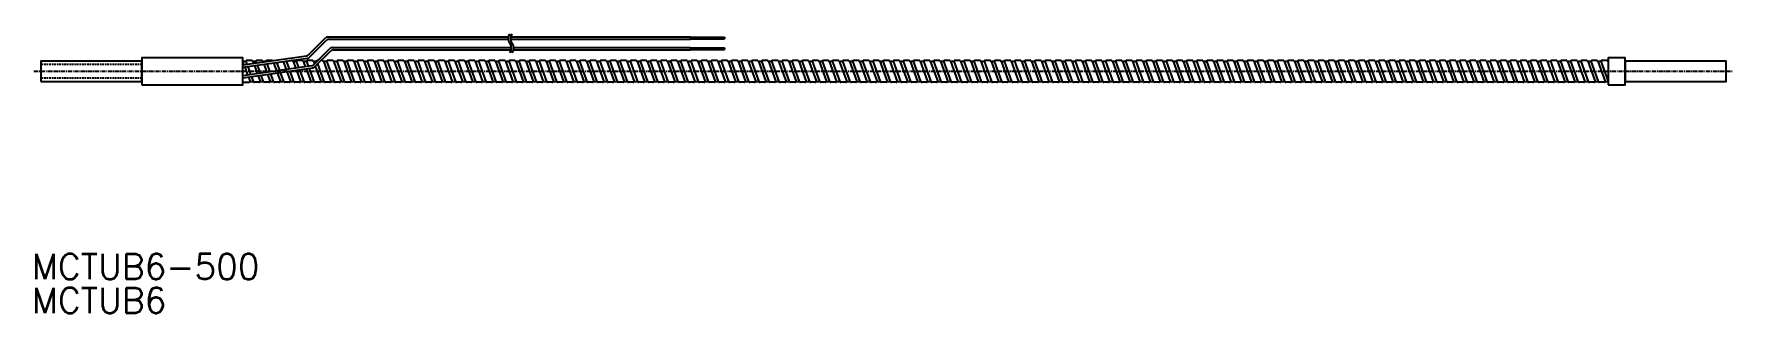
# Model space of a CAD drawing. Extents: x 45 to 549, y 138 to 221.
import ezdxf
from ezdxf.enums import TextEntityAlignment as Align

# ---------------------------------------------------------------- set-up
doc = ezdxf.new("R2010")
doc.units = 0
doc.linetypes.add('CENTER', pattern=[2, 1.25, -0.25, 0.25, -0.25])
doc.linetypes.add('DASHED', pattern=[0.75, 0.5, -0.25])
doc.layers.get('0').update_dxf_attribs({"linetype": 'CONTINUOUS'})
doc.layers.add('CENTER', color=1, linetype='CENTER')
doc.styles.get("Standard").update_dxf_attribs({"font": 'txt.shx', "bigfont": 'extfont.shx'})

msp = doc.modelspace()

# ---------------------------------------------------------------- texts
at = {"color": 7, "linetype": 'CONTINUOUS'}
for s, p in [('MCTUB6-500', (44.39, 152.11)), ('MCTUB6', (44.39, 142.11))]:
    msp.add_text(s, height=7.5, dxfattribs=at).set_placement(p, align=Align.MIDDLE_LEFT)

# ---------------------------------------------------------------- linework, layer by layer
at = {"color": 7, "linetype": 'CONTINUOUS'}
for p, q in [((126.4, 214.85), (131.48, 219.93)), ((126.73, 214.21), (131.76, 219.24)), ((127.91, 211.95), (132.77, 216.81)), ((132.13, 220.2), (185.69, 220.2)), ((132.42, 219.51), (185.64, 219.51)), ((133.42, 217.08), (186.55, 217.08)), ((186.33, 219.51), (239.79, 219.51)), ((186.39, 220.2), (239.79, 220.2)), ((187.24, 217.08), (239.79, 217.08)), ((239.79, 220.2), (239.79, 219.51)), ((239.79, 220.11), (249.79, 220.11)), ((239.79, 219.61), (249.79, 219.61)), ((239.79, 217.08), (239.79, 216.39)), ((239.79, 216.99), (249.79, 216.99)), ((249.79, 220.11), (249.79, 219.61)), ((249.79, 216.99), (249.79, 216.49)), ((107, 211.9), (125.88, 214.59)), ((107, 211.2), (126.21, 213.95)), ((107, 213), (107.82, 213)), ((107, 212.71), (107.28, 211.95)), ((107, 208.73), (127.39, 211.69)), ((107.98, 213.16), (107.82, 213)), ((107.82, 213), (108.16, 212.06)), ((109.57, 213.23), (108.14, 213.23)), ((109.73, 213.16), (109.89, 213)), ((109.89, 213), (110.13, 212.35)), ((109.89, 213), (110.82, 213)), ((110.37, 211.68), (111.22, 209.34)), ((110.98, 213.16), (110.82, 213)), ((110.82, 213), (111.01, 212.47)), ((112.57, 213.23), (111.14, 213.23)), ((111.25, 211.81), (112.1, 209.47)), ((112.73, 213.16), (112.89, 213)), ((112.89, 213), (112.98, 212.75)), ((112.89, 213), (113.82, 213)), ((113.22, 212.09), (114.07, 209.76)), ((113.98, 213.16), (113.82, 213)), ((113.82, 213), (113.86, 212.88)), ((114.1, 212.22), (114.95, 209.88)), ((115.57, 213.23), (114.14, 213.23)), ((115.73, 213.16), (115.75, 213.15)), ((116.08, 212.5), (116.92, 210.17)), ((116.95, 212.62), (117.8, 210.3)), ((118.93, 212.91), (119.77, 210.58)), ((119.58, 213), (119.82, 213)), ((119.86, 213.04), (119.82, 213)), ((119.82, 213), (120.65, 210.71)), ((121.57, 213.23), (121.19, 213.23)), ((121.73, 213.16), (121.89, 213)), ((121.89, 213), (122.62, 211)), ((121.89, 213), (122.82, 213)), ((122.98, 213.16), (122.82, 213)), ((122.82, 213), (123.5, 211.12)), ((124.57, 213.23), (123.14, 213.23)), ((124.73, 213.16), (124.89, 213)), ((124.89, 213), (125.47, 211.41)), ((124.89, 213), (125.82, 213)), ((125.98, 213.16), (125.82, 213)), ((125.82, 213), (126.35, 211.54)), ((127.57, 213.23), (126.14, 213.23)), ((127.73, 213.16), (127.89, 213)), ((127.89, 213), (128.18, 212.22)), ((127.89, 213), (128.82, 213)), ((128.24, 211.31), (133.06, 216.12)), ((128.98, 213.16), (128.82, 213)), ((128.82, 213), (128.85, 212.89)), ((129.11, 212.18), (131, 207)), ((129.19, 213.23), (129.14, 213.23)), ((130.57, 213.23), (130.17, 213.23)), ((130.73, 213.16), (130.89, 213)), ((130.89, 213), (133.08, 207)), ((130.89, 213), (131.82, 213)), ((131.98, 213.16), (131.82, 213)), ((131.82, 213), (134, 207)), ((131.82, 213), (134, 207)), ((133.57, 213.23), (132.14, 213.23)), ((133.71, 216.39), (186.5, 216.39)), ((133.73, 213.16), (133.89, 213)), ((133.89, 213), (136.08, 207)), ((133.89, 213), (134.82, 213)), ((134.98, 213.16), (134.82, 213)), ((134.82, 213), (137, 207)), ((136.57, 213.23), (135.14, 213.23)), ((136.73, 213.16), (136.89, 213)), ((136.89, 213), (139.08, 207)), ((136.89, 213), (137.82, 213)), ((137.98, 213.16), (137.82, 213)), ((137.82, 213), (140, 207)), ((139.57, 213.23), (138.14, 213.23)), ((139.73, 213.16), (139.89, 213)), ((139.89, 213), (142.08, 207)), ((139.89, 213), (140.82, 213)), ((140.98, 213.16), (140.82, 213)), ((140.82, 213), (143, 207)), ((142.57, 213.23), (141.14, 213.23)), ((142.73, 213.16), (142.89, 213)), ((142.89, 213), (145.08, 207)), ((142.89, 213), (143.82, 213)), ((143.98, 213.16), (143.82, 213)), ((143.82, 213), (146, 207)), ((145.57, 213.23), (144.14, 213.23)), ((145.73, 213.16), (145.89, 213)), ((145.89, 213), (148.08, 207)), ((145.89, 213), (146.82, 213)), ((146.98, 213.16), (146.82, 213)), ((146.82, 213), (149, 207)), ((148.57, 213.23), (147.14, 213.23)), ((148.73, 213.16), (148.89, 213)), ((148.89, 213), (149.82, 213)), ((148.89, 213), (151.08, 207)), ((149.98, 213.16), (149.82, 213)), ((149.82, 213), (152, 207)), ((151.57, 213.23), (150.14, 213.23)), ((151.73, 213.16), (151.89, 213)), ((151.89, 213), (152.82, 213)), ((151.89, 213), (154.08, 207)), ((152.98, 213.16), (152.82, 213)), ((152.82, 213), (155, 207)), ((154.57, 213.23), (153.14, 213.23)), ((154.73, 213.16), (154.89, 213)), ((154.89, 213), (155.82, 213)), ((154.89, 213), (157.08, 207)), ((155.98, 213.16), (155.82, 213)), ((155.82, 213), (158, 207)), ((157.57, 213.23), (156.14, 213.23)), ((157.73, 213.16), (157.89, 213)), ((157.89, 213), (158.82, 213)), ((157.89, 213), (160.08, 207)), ((158.98, 213.16), (158.82, 213)), ((158.82, 213), (161, 207)), ((160.57, 213.23), (159.14, 213.23)), ((160.73, 213.16), (160.89, 213)), ((160.89, 213), (161.82, 213)), ((160.89, 213), (163.08, 207)), ((161.98, 213.16), (161.82, 213)), ((161.82, 213), (164, 207)), ((163.57, 213.23), (162.14, 213.23)), ((163.73, 213.16), (163.89, 213)), ((163.89, 213), (164.82, 213)), ((163.89, 213), (166.08, 207)), ((164.98, 213.16), (164.82, 213)), ((164.82, 213), (167, 207)), ((166.57, 213.23), (165.14, 213.23)), ((166.73, 213.16), (166.89, 213)), ((166.89, 213), (167.82, 213)), ((166.89, 213), (169.08, 207)), ((167.98, 213.16), (167.82, 213)), ((167.82, 213), (170, 207)), ((169.57, 213.23), (168.14, 213.23)), ((169.73, 213.16), (169.89, 213)), ((169.89, 213), (170.82, 213)), ((169.89, 213), (172.08, 207)), ((170.98, 213.16), (170.82, 213)), ((170.82, 213), (173, 207)), ((172.57, 213.23), (171.14, 213.23)), ((172.73, 213.16), (172.89, 213)), ((172.89, 213), (173.82, 213)), ((172.89, 213), (175.08, 207)), ((173.98, 213.16), (173.82, 213)), ((173.82, 213), (176, 207)), ((175.57, 213.23), (174.14, 213.23)), ((175.73, 213.16), (175.89, 213)), ((175.89, 213), (176.82, 213)), ((175.89, 213), (178.08, 207)), ((176.98, 213.16), (176.82, 213)), ((176.82, 213), (179, 207)), ((178.57, 213.23), (177.14, 213.23)), ((178.73, 213.16), (178.89, 213)), ((178.89, 213), (179.82, 213)), ((178.89, 213), (181.08, 207)), ((179.98, 213.16), (179.82, 213)), ((179.82, 213), (182, 207)), ((181.57, 213.23), (180.14, 213.23)), ((181.73, 213.16), (181.89, 213)), ((181.89, 213), (182.82, 213)), ((181.89, 213), (184.08, 207)), ((182.98, 213.16), (182.82, 213)), ((182.82, 213), (185, 207)), ((184.57, 213.23), (183.14, 213.23)), ((184.73, 213.16), (184.89, 213)), ((184.89, 213), (185.82, 213)), ((184.89, 213), (187.08, 207)), ((185.98, 213.16), (185.82, 213)), ((185.82, 213), (188, 207)), ((187.57, 213.23), (186.14, 213.23)), ((187.19, 216.39), (239.79, 216.39)), ((187.73, 213.16), (187.89, 213)), ((187.89, 213), (188.82, 213)), ((187.89, 213), (190.08, 207)), ((188.98, 213.16), (188.82, 213)), ((188.82, 213), (191, 207)), ((190.57, 213.23), (189.14, 213.23)), ((190.73, 213.16), (190.89, 213)), ((190.89, 213), (191.82, 213)), ((190.89, 213), (193.08, 207)), ((191.98, 213.16), (191.82, 213)), ((191.82, 213), (194, 207)), ((193.57, 213.23), (192.14, 213.23)), ((193.73, 213.16), (193.89, 213)), ((193.89, 213), (194.82, 213)), ((193.89, 213), (196.08, 207)), ((194.98, 213.16), (194.82, 213)), ((194.82, 213), (197, 207)), ((196.57, 213.23), (195.14, 213.23)), ((196.73, 213.16), (196.89, 213)), ((196.89, 213), (197.82, 213)), ((196.89, 213), (199.08, 207)), ((197.98, 213.16), (197.82, 213)), ((197.82, 213), (200, 207)), ((199.57, 213.23), (198.14, 213.23)), ((199.73, 213.16), (199.89, 213)), ((199.89, 213), (200.82, 213)), ((199.89, 213), (202.08, 207)), ((200.98, 213.16), (200.82, 213)), ((200.82, 213), (203, 207)), ((202.57, 213.23), (201.14, 213.23)), ((202.73, 213.16), (202.89, 213)), ((202.89, 213), (203.82, 213)), ((202.89, 213), (205.08, 207)), ((203.98, 213.16), (203.82, 213)), ((203.82, 213), (206, 207)), ((205.57, 213.23), (204.14, 213.23)), ((205.73, 213.16), (205.89, 213)), ((205.89, 213), (206.82, 213)), ((205.89, 213), (208.08, 207)), ((206.98, 213.16), (206.82, 213)), ((206.82, 213), (209, 207)), ((208.57, 213.23), (207.14, 213.23)), ((208.73, 213.16), (208.89, 213)), ((208.89, 213), (209.82, 213)), ((208.89, 213), (211.08, 207)), ((209.98, 213.16), (209.82, 213)), ((209.82, 213), (212, 207)), ((211.57, 213.23), (210.14, 213.23)), ((211.73, 213.16), (211.89, 213)), ((211.89, 213), (212.82, 213)), ((211.89, 213), (214.08, 207)), ((212.98, 213.16), (212.82, 213)), ((212.82, 213), (215, 207)), ((214.57, 213.23), (213.14, 213.23)), ((214.73, 213.16), (214.89, 213)), ((214.89, 213), (215.82, 213)), ((214.89, 213), (217.08, 207)), ((215.98, 213.16), (215.82, 213)), ((215.82, 213), (218, 207)), ((217.57, 213.23), (216.14, 213.23)), ((217.73, 213.16), (217.89, 213)), ((217.89, 213), (218.82, 213)), ((217.89, 213), (220.08, 207)), ((218.98, 213.16), (218.82, 213)), ((218.82, 213), (221, 207)), ((220.57, 213.23), (219.14, 213.23)), ((220.73, 213.16), (220.89, 213)), ((220.89, 213), (221.82, 213)), ((220.89, 213), (223.08, 207)), ((221.98, 213.16), (221.82, 213)), ((221.82, 213), (224, 207)), ((223.57, 213.23), (222.14, 213.23)), ((223.73, 213.16), (223.89, 213)), ((223.89, 213), (224.82, 213)), ((223.89, 213), (226.08, 207)), ((224.98, 213.16), (224.82, 213)), ((224.82, 213), (227, 207)), ((226.57, 213.23), (225.14, 213.23)), ((226.73, 213.16), (226.89, 213)), ((226.89, 213), (227.82, 213)), ((226.89, 213), (229.08, 207)), ((227.98, 213.16), (227.82, 213)), ((227.82, 213), (230, 207)), ((229.57, 213.23), (228.14, 213.23)), ((229.73, 213.16), (229.89, 213)), ((229.89, 213), (230.82, 213)), ((229.89, 213), (232.08, 207)), ((230.98, 213.16), (230.82, 213)), ((230.82, 213), (233, 207)), ((232.57, 213.23), (231.14, 213.23)), ((232.73, 213.16), (232.89, 213)), ((232.89, 213), (233.82, 213)), ((232.89, 213), (235.08, 207)), ((233.98, 213.16), (233.82, 213)), ((233.82, 213), (236, 207)), ((235.57, 213.23), (234.14, 213.23)), ((235.73, 213.16), (235.89, 213)), ((235.89, 213), (236.82, 213)), ((235.89, 213), (238.08, 207)), ((236.98, 213.16), (236.82, 213)), ((236.82, 213), (239, 207)), ((238.57, 213.23), (237.14, 213.23)), ((238.73, 213.16), (238.89, 213)), ((238.89, 213), (239.82, 213)), ((238.89, 213), (241.08, 207)), ((239.79, 216.49), (249.79, 216.49)), ((239.98, 213.16), (239.82, 213)), ((239.82, 213), (242, 207)), ((241.57, 213.23), (240.14, 213.23)), ((241.73, 213.16), (241.89, 213)), ((241.89, 213), (242.82, 213)), ((241.89, 213), (244.08, 207)), ((242.98, 213.16), (242.82, 213)), ((242.82, 213), (245, 207)), ((244.57, 213.23), (243.14, 213.23)), ((244.73, 213.16), (244.89, 213)), ((244.89, 213), (245.82, 213)), ((244.89, 213), (247.08, 207)), ((245.98, 213.16), (245.82, 213)), ((245.82, 213), (248, 207)), ((247.57, 213.23), (246.14, 213.23)), ((247.73, 213.16), (247.89, 213)), ((247.89, 213), (248.82, 213)), ((247.89, 213), (250.08, 207)), ((248.98, 213.16), (248.82, 213)), ((248.82, 213), (251, 207)), ((250.57, 213.23), (249.14, 213.23)), ((250.73, 213.16), (250.89, 213)), ((250.89, 213), (251.82, 213)), ((250.89, 213), (253.08, 207)), ((251.98, 213.16), (251.82, 213)), ((251.82, 213), (254, 207)), ((253.57, 213.23), (252.14, 213.23)), ((253.73, 213.16), (253.89, 213)), ((253.89, 213), (254.82, 213)), ((253.89, 213), (256.08, 207)), ((254.98, 213.16), (254.82, 213)), ((254.82, 213), (257, 207)), ((256.57, 213.23), (255.14, 213.23)), ((256.73, 213.16), (256.89, 213)), ((256.89, 213), (257.82, 213)), ((256.89, 213), (259.08, 207)), ((257.98, 213.16), (257.82, 213)), ((257.82, 213), (260, 207)), ((259.57, 213.23), (258.14, 213.23)), ((259.73, 213.16), (259.89, 213)), ((259.89, 213), (260.82, 213)), ((259.89, 213), (262.08, 207)), ((260.98, 213.16), (260.82, 213)), ((260.82, 213), (263, 207)), ((262.57, 213.23), (261.14, 213.23)), ((262.73, 213.16), (262.89, 213)), ((262.89, 213), (263.82, 213)), ((262.89, 213), (265.08, 207)), ((263.98, 213.16), (263.82, 213)), ((263.82, 213), (266, 207)), ((265.57, 213.23), (264.14, 213.23)), ((265.73, 213.16), (265.89, 213)), ((265.89, 213), (266.82, 213)), ((265.89, 213), (268.08, 207)), ((266.98, 213.16), (266.82, 213)), ((266.82, 213), (269, 207)), ((268.57, 213.23), (267.14, 213.23)), ((268.73, 213.16), (268.89, 213)), ((268.89, 213), (269.82, 213)), ((268.89, 213), (271.08, 207)), ((269.98, 213.16), (269.82, 213)), ((269.82, 213), (272, 207)), ((271.57, 213.23), (270.14, 213.23)), ((271.73, 213.16), (271.89, 213)), ((271.89, 213), (272.82, 213)), ((271.89, 213), (274.08, 207)), ((272.98, 213.16), (272.82, 213)), ((272.82, 213), (275, 207)), ((274.57, 213.23), (273.14, 213.23)), ((274.73, 213.16), (274.89, 213)), ((274.89, 213), (275.82, 213)), ((274.89, 213), (277.08, 207)), ((275.98, 213.16), (275.82, 213)), ((275.82, 213), (278, 207)), ((277.57, 213.23), (276.14, 213.23)), ((277.73, 213.16), (277.89, 213)), ((277.89, 213), (278.82, 213)), ((277.89, 213), (280.08, 207)), ((278.98, 213.16), (278.82, 213)), ((278.82, 213), (281, 207)), ((280.57, 213.23), (279.14, 213.23)), ((280.73, 213.16), (280.89, 213)), ((280.89, 213), (281.82, 213)), ((280.89, 213), (283.08, 207)), ((281.98, 213.16), (281.82, 213)), ((281.82, 213), (284, 207)), ((283.57, 213.23), (282.14, 213.23)), ((283.73, 213.16), (283.89, 213)), ((283.89, 213), (284.82, 213)), ((283.89, 213), (286.08, 207)), ((284.98, 213.16), (284.82, 213)), ((284.82, 213), (287, 207)), ((286.57, 213.23), (285.14, 213.23)), ((286.73, 213.16), (286.89, 213)), ((286.89, 213), (287.82, 213)), ((286.89, 213), (289.08, 207)), ((287.98, 213.16), (287.82, 213)), ((287.82, 213), (290, 207)), ((289.57, 213.23), (288.14, 213.23)), ((289.73, 213.16), (289.89, 213)), ((289.89, 213), (290.82, 213)), ((289.89, 213), (292.08, 207)), ((290.98, 213.16), (290.82, 213)), ((290.82, 213), (293, 207)), ((292.57, 213.23), (291.14, 213.23)), ((292.73, 213.16), (292.89, 213)), ((292.89, 213), (293.82, 213)), ((292.89, 213), (295.08, 207)), ((293.98, 213.16), (293.82, 213)), ((293.82, 213), (296, 207)), ((295.57, 213.23), (294.14, 213.23)), ((295.73, 213.16), (295.89, 213)), ((295.89, 213), (296.82, 213)), ((295.89, 213), (298.08, 207)), ((296.98, 213.16), (296.82, 213)), ((296.82, 213), (299, 207)), ((298.57, 213.23), (297.14, 213.23)), ((298.73, 213.16), (298.89, 213)), ((298.89, 213), (299.82, 213)), ((298.89, 213), (301.08, 207)), ((299.98, 213.16), (299.82, 213)), ((299.82, 213), (302, 207)), ((301.57, 213.23), (300.14, 213.23)), ((301.73, 213.16), (301.89, 213)), ((301.89, 213), (302.82, 213)), ((301.89, 213), (304.08, 207)), ((302.98, 213.16), (302.82, 213)), ((302.82, 213), (305, 207)), ((304.57, 213.23), (303.14, 213.23)), ((304.73, 213.16), (304.89, 213)), ((304.89, 213), (305.82, 213)), ((304.89, 213), (307.08, 207)), ((305.98, 213.16), (305.82, 213)), ((305.82, 213), (308, 207)), ((307.57, 213.23), (306.14, 213.23)), ((307.73, 213.16), (307.89, 213)), ((307.89, 213), (308.82, 213)), ((307.89, 213), (310.08, 207)), ((308.98, 213.16), (308.82, 213)), ((308.82, 213), (311, 207)), ((310.57, 213.23), (309.14, 213.23)), ((310.73, 213.16), (310.89, 213)), ((310.89, 213), (311.82, 213)), ((310.89, 213), (313.08, 207)), ((311.98, 213.16), (311.82, 213)), ((311.82, 213), (314, 207)), ((313.57, 213.23), (312.14, 213.23)), ((313.73, 213.16), (313.89, 213)), ((313.89, 213), (314.82, 213)), ((313.89, 213), (316.08, 207)), ((314.98, 213.16), (314.82, 213)), ((314.82, 213), (317, 207)), ((316.57, 213.23), (315.14, 213.23)), ((316.73, 213.16), (316.89, 213)), ((316.89, 213), (317.82, 213)), ((316.89, 213), (319.08, 207)), ((317.98, 213.16), (317.82, 213)), ((317.82, 213), (320, 207)), ((319.57, 213.23), (318.14, 213.23)), ((319.73, 213.16), (319.89, 213)), ((319.89, 213), (320.82, 213)), ((319.89, 213), (322.08, 207)), ((320.98, 213.16), (320.82, 213)), ((320.82, 213), (323, 207)), ((322.57, 213.23), (321.14, 213.23)), ((322.73, 213.16), (322.89, 213)), ((322.89, 213), (323.82, 213)), ((322.89, 213), (325.08, 207)), ((323.98, 213.16), (323.82, 213)), ((323.82, 213), (326, 207)), ((325.57, 213.23), (324.14, 213.23)), ((325.73, 213.16), (325.89, 213)), ((325.89, 213), (326.82, 213)), ((325.89, 213), (328.08, 207)), ((326.98, 213.16), (326.82, 213)), ((326.82, 213), (329, 207)), ((328.57, 213.23), (327.14, 213.23)), ((328.73, 213.16), (328.89, 213)), ((328.89, 213), (329.82, 213)), ((328.89, 213), (331.08, 207)), ((329.98, 213.16), (329.82, 213)), ((329.82, 213), (332, 207)), ((331.57, 213.23), (330.14, 213.23)), ((331.73, 213.16), (331.89, 213)), ((331.89, 213), (332.82, 213)), ((331.89, 213), (334.08, 207)), ((332.98, 213.16), (332.82, 213)), ((332.82, 213), (335, 207)), ((334.57, 213.23), (333.14, 213.23)), ((334.73, 213.16), (334.89, 213)), ((334.89, 213), (335.82, 213)), ((334.89, 213), (337.08, 207)), ((335.98, 213.16), (335.82, 213)), ((335.82, 213), (338, 207)), ((337.57, 213.23), (336.14, 213.23)), ((337.73, 213.16), (337.89, 213)), ((337.89, 213), (338.82, 213)), ((337.89, 213), (340.08, 207)), ((338.98, 213.16), (338.82, 213)), ((338.82, 213), (341, 207)), ((340.57, 213.23), (339.14, 213.23)), ((340.73, 213.16), (340.89, 213)), ((340.89, 213), (341.82, 213)), ((340.89, 213), (343.08, 207)), ((341.98, 213.16), (341.82, 213)), ((341.82, 213), (344, 207)), ((343.57, 213.23), (342.14, 213.23)), ((343.73, 213.16), (343.89, 213)), ((343.89, 213), (344.82, 213)), ((343.89, 213), (346.08, 207)), ((344.98, 213.16), (344.82, 213)), ((344.82, 213), (347, 207)), ((346.57, 213.23), (345.14, 213.23)), ((346.73, 213.16), (346.89, 213)), ((346.89, 213), (347.82, 213)), ((346.89, 213), (349.08, 207)), ((347.98, 213.16), (347.82, 213)), ((347.82, 213), (350, 207)), ((349.57, 213.23), (348.14, 213.23)), ((349.73, 213.16), (349.89, 213)), ((349.89, 213), (350.82, 213)), ((349.89, 213), (352.08, 207)), ((350.98, 213.16), (350.82, 213)), ((350.82, 213), (353, 207)), ((352.57, 213.23), (351.14, 213.23)), ((352.73, 213.16), (352.89, 213)), ((352.89, 213), (353.82, 213)), ((352.89, 213), (355.08, 207)), ((353.98, 213.16), (353.82, 213)), ((353.82, 213), (356, 207)), ((355.57, 213.23), (354.14, 213.23)), ((355.73, 213.16), (355.89, 213)), ((355.89, 213), (356.82, 213)), ((355.89, 213), (358.08, 207)), ((356.98, 213.16), (356.82, 213)), ((356.82, 213), (359, 207)), ((358.57, 213.23), (357.14, 213.23)), ((358.73, 213.16), (358.89, 213)), ((358.89, 213), (359.82, 213)), ((358.89, 213), (361.08, 207)), ((359.98, 213.16), (359.82, 213)), ((359.82, 213), (362, 207)), ((361.57, 213.23), (360.14, 213.23)), ((361.73, 213.16), (361.89, 213)), ((361.89, 213), (362.82, 213)), ((361.89, 213), (364.08, 207)), ((362.98, 213.16), (362.82, 213)), ((362.82, 213), (365, 207)), ((364.57, 213.23), (363.14, 213.23)), ((364.73, 213.16), (364.89, 213)), ((364.89, 213), (365.82, 213)), ((364.89, 213), (367.08, 207)), ((365.98, 213.16), (365.82, 213)), ((365.82, 213), (368, 207)), ((367.57, 213.23), (366.14, 213.23)), ((367.73, 213.16), (367.89, 213)), ((367.89, 213), (368.82, 213)), ((367.89, 213), (370.08, 207)), ((368.98, 213.16), (368.82, 213)), ((368.82, 213), (371, 207)), ((370.57, 213.23), (369.14, 213.23)), ((370.73, 213.16), (370.89, 213)), ((370.89, 213), (371.82, 213)), ((370.89, 213), (373.08, 207)), ((371.98, 213.16), (371.82, 213)), ((371.82, 213), (374, 207)), ((373.57, 213.23), (372.14, 213.23)), ((373.73, 213.16), (373.89, 213)), ((373.89, 213), (374.82, 213)), ((373.89, 213), (376.08, 207)), ((374.98, 213.16), (374.82, 213)), ((374.82, 213), (377, 207)), ((376.57, 213.23), (375.14, 213.23)), ((376.73, 213.16), (376.89, 213)), ((376.89, 213), (377.82, 213)), ((376.89, 213), (379.08, 207)), ((377.98, 213.16), (377.82, 213)), ((377.82, 213), (380, 207)), ((379.57, 213.23), (378.14, 213.23)), ((379.73, 213.16), (379.89, 213)), ((379.89, 213), (380.82, 213)), ((379.89, 213), (382.08, 207)), ((380.98, 213.16), (380.82, 213)), ((380.82, 213), (383, 207)), ((382.57, 213.23), (381.14, 213.23)), ((382.73, 213.16), (382.89, 213)), ((382.89, 213), (383.82, 213)), ((382.89, 213), (385.08, 207)), ((383.98, 213.16), (383.82, 213)), ((383.82, 213), (386, 207)), ((385.57, 213.23), (384.14, 213.23)), ((385.73, 213.16), (385.89, 213)), ((385.89, 213), (386.82, 213)), ((385.89, 213), (388.08, 207)), ((386.98, 213.16), (386.82, 213)), ((386.82, 213), (389, 207)), ((388.57, 213.23), (387.14, 213.23)), ((388.73, 213.16), (388.89, 213)), ((388.89, 213), (389.82, 213)), ((388.89, 213), (391.08, 207)), ((389.98, 213.16), (389.82, 213)), ((389.82, 213), (392, 207)), ((391.57, 213.23), (390.14, 213.23)), ((391.73, 213.16), (391.89, 213)), ((391.89, 213), (392.82, 213)), ((391.89, 213), (394.08, 207)), ((392.98, 213.16), (392.82, 213)), ((392.82, 213), (395, 207)), ((394.57, 213.23), (393.14, 213.23)), ((394.73, 213.16), (394.89, 213)), ((394.89, 213), (395.82, 213)), ((394.89, 213), (397.08, 207)), ((395.98, 213.16), (395.82, 213)), ((395.82, 213), (398, 207)), ((397.57, 213.23), (396.14, 213.23)), ((397.73, 213.16), (397.89, 213)), ((397.89, 213), (398.82, 213)), ((397.89, 213), (400.08, 207)), ((398.98, 213.16), (398.82, 213)), ((398.82, 213), (401, 207)), ((400.57, 213.23), (399.14, 213.23)), ((400.73, 213.16), (400.89, 213)), ((400.89, 213), (401.82, 213)), ((400.89, 213), (403.08, 207)), ((401.98, 213.16), (401.82, 213)), ((401.82, 213), (404, 207)), ((403.57, 213.23), (402.14, 213.23)), ((403.73, 213.16), (403.89, 213)), ((403.89, 213), (404.82, 213)), ((403.89, 213), (406.08, 207)), ((404.98, 213.16), (404.82, 213)), ((404.82, 213), (407, 207)), ((406.57, 213.23), (405.14, 213.23)), ((406.73, 213.16), (406.89, 213)), ((406.89, 213), (407.82, 213)), ((406.89, 213), (409.08, 207)), ((407.98, 213.16), (407.82, 213)), ((407.82, 213), (410, 207)), ((409.57, 213.23), (408.14, 213.23)), ((409.73, 213.16), (409.89, 213)), ((409.89, 213), (410.82, 213)), ((409.89, 213), (412.08, 207)), ((410.98, 213.16), (410.82, 213)), ((410.82, 213), (413, 207)), ((412.57, 213.23), (411.14, 213.23)), ((412.73, 213.16), (412.89, 213)), ((412.89, 213), (413.82, 213)), ((412.89, 213), (415.08, 207)), ((413.98, 213.16), (413.82, 213)), ((413.82, 213), (416, 207)), ((415.57, 213.23), (414.14, 213.23)), ((415.73, 213.16), (415.89, 213)), ((415.89, 213), (416.82, 213)), ((415.89, 213), (418.08, 207)), ((416.98, 213.16), (416.82, 213)), ((416.82, 213), (419, 207)), ((418.57, 213.23), (417.14, 213.23)), ((418.73, 213.16), (418.89, 213)), ((418.89, 213), (419.82, 213)), ((418.89, 213), (421.08, 207)), ((419.98, 213.16), (419.82, 213)), ((419.82, 213), (422, 207)), ((421.57, 213.23), (420.14, 213.23)), ((421.73, 213.16), (421.89, 213)), ((421.89, 213), (422.82, 213)), ((421.89, 213), (424.08, 207)), ((422.98, 213.16), (422.82, 213)), ((422.82, 213), (425, 207)), ((424.57, 213.23), (423.14, 213.23)), ((424.73, 213.16), (424.89, 213)), ((424.89, 213), (425.82, 213)), ((424.89, 213), (427.08, 207)), ((425.98, 213.16), (425.82, 213)), ((425.82, 213), (428, 207)), ((427.57, 213.23), (426.14, 213.23)), ((427.73, 213.16), (427.89, 213)), ((427.89, 213), (428.82, 213)), ((427.89, 213), (430.08, 207)), ((428.98, 213.16), (428.82, 213)), ((428.82, 213), (431, 207)), ((430.57, 213.23), (429.14, 213.23)), ((430.73, 213.16), (430.89, 213)), ((430.89, 213), (431.82, 213)), ((430.89, 213), (433.08, 207)), ((431.98, 213.16), (431.82, 213)), ((431.82, 213), (434, 207)), ((433.57, 213.23), (432.14, 213.23)), ((433.73, 213.16), (433.89, 213)), ((433.89, 213), (434.82, 213)), ((433.89, 213), (436.08, 207)), ((434.98, 213.16), (434.82, 213)), ((434.82, 213), (437, 207)), ((436.57, 213.23), (435.14, 213.23)), ((436.73, 213.16), (436.89, 213)), ((436.89, 213), (437.82, 213)), ((436.89, 213), (439.08, 207)), ((437.98, 213.16), (437.82, 213)), ((437.82, 213), (440, 207)), ((439.57, 213.23), (438.14, 213.23)), ((439.73, 213.16), (439.89, 213)), ((439.89, 213), (440.82, 213)), ((439.89, 213), (442.08, 207)), ((440.98, 213.16), (440.82, 213)), ((440.82, 213), (443, 207)), ((442.57, 213.23), (441.14, 213.23)), ((442.73, 213.16), (442.89, 213)), ((442.89, 213), (443.82, 213)), ((442.89, 213), (445.08, 207)), ((443.98, 213.16), (443.82, 213)), ((443.82, 213), (446, 207)), ((445.57, 213.23), (444.14, 213.23)), ((445.73, 213.16), (445.89, 213)), ((445.89, 213), (446.82, 213)), ((445.89, 213), (448.08, 207)), ((446.98, 213.16), (446.82, 213)), ((446.82, 213), (449, 207)), ((448.57, 213.23), (447.14, 213.23)), ((448.73, 213.16), (448.89, 213)), ((448.89, 213), (449.82, 213)), ((448.89, 213), (451.08, 207)), ((449.98, 213.16), (449.82, 213)), ((449.82, 213), (452, 207)), ((451.57, 213.23), (450.14, 213.23)), ((451.73, 213.16), (451.89, 213)), ((451.89, 213), (452.82, 213)), ((451.89, 213), (454.08, 207)), ((452.98, 213.16), (452.82, 213)), ((452.82, 213), (455, 207)), ((454.57, 213.23), (453.14, 213.23)), ((454.73, 213.16), (454.89, 213)), ((454.89, 213), (455.82, 213)), ((454.89, 213), (457.08, 207)), ((455.98, 213.16), (455.82, 213)), ((455.82, 213), (458, 207)), ((457.57, 213.23), (456.14, 213.23)), ((457.73, 213.16), (457.89, 213)), ((457.89, 213), (458.82, 213)), ((457.89, 213), (460.08, 207)), ((458.98, 213.16), (458.82, 213)), ((458.82, 213), (461, 207)), ((460.57, 213.23), (459.14, 213.23)), ((460.73, 213.16), (460.89, 213)), ((460.89, 213), (461.82, 213)), ((460.89, 213), (463.08, 207)), ((461.98, 213.16), (461.82, 213)), ((461.82, 213), (464, 207)), ((463.57, 213.23), (462.14, 213.23)), ((463.73, 213.16), (463.89, 213)), ((463.89, 213), (464.82, 213)), ((463.89, 213), (466.08, 207)), ((464.98, 213.16), (464.82, 213)), ((464.82, 213), (467, 207)), ((466.57, 213.23), (465.14, 213.23)), ((466.73, 213.16), (466.89, 213)), ((466.89, 213), (467.82, 213)), ((466.89, 213), (469.08, 207)), ((467.98, 213.16), (467.82, 213)), ((467.82, 213), (470, 207)), ((469.57, 213.23), (468.14, 213.23)), ((469.73, 213.16), (469.89, 213)), ((469.89, 213), (470.82, 213)), ((469.89, 213), (472.08, 207)), ((470.98, 213.16), (470.82, 213)), ((470.82, 213), (473, 207)), ((472.57, 213.23), (471.14, 213.23)), ((472.73, 213.16), (472.89, 213)), ((472.89, 213), (473.82, 213)), ((472.89, 213), (475.08, 207)), ((473.98, 213.16), (473.82, 213)), ((473.82, 213), (476, 207)), ((475.57, 213.23), (474.14, 213.23)), ((475.73, 213.16), (475.89, 213)), ((475.89, 213), (476.82, 213)), ((475.89, 213), (478.08, 207)), ((476.98, 213.16), (476.82, 213)), ((476.82, 213), (479, 207)), ((478.57, 213.23), (477.14, 213.23)), ((478.73, 213.16), (478.89, 213)), ((478.89, 213), (479.82, 213)), ((478.89, 213), (481.08, 207)), ((479.98, 213.16), (479.82, 213)), ((479.82, 213), (482, 207)), ((481.57, 213.23), (480.14, 213.23)), ((481.73, 213.16), (481.89, 213)), ((481.89, 213), (482.82, 213)), ((481.89, 213), (484.08, 207)), ((482.98, 213.16), (482.82, 213)), ((482.82, 213), (485, 207)), ((484.57, 213.23), (483.14, 213.23)), ((484.73, 213.16), (484.89, 213)), ((484.89, 213), (485.82, 213)), ((484.89, 213), (487.08, 207)), ((485.98, 213.16), (485.82, 213)), ((485.82, 213), (488, 207)), ((487.57, 213.23), (486.14, 213.23)), ((487.73, 213.16), (487.89, 213)), ((487.89, 213), (488.82, 213)), ((487.89, 213), (490.08, 207)), ((488.98, 213.16), (488.82, 213)), ((488.82, 213), (491, 207)), ((490.57, 213.23), (489.14, 213.23)), ((490.73, 213.16), (490.89, 213)), ((490.89, 213), (491.82, 213)), ((490.89, 213), (493.08, 207)), ((491.98, 213.16), (491.82, 213)), ((491.82, 213), (494, 207)), ((493.57, 213.23), (492.14, 213.23)), ((493.73, 213.16), (493.89, 213)), ((493.89, 213), (496.08, 207)), ((493.89, 213), (494.82, 213)), ((494.98, 213.16), (494.82, 213)), ((494.82, 213), (497, 207)), ((496.57, 213.23), (495.14, 213.23)), ((496.73, 213.16), (496.89, 213)), ((496.89, 213), (499.08, 207)), ((496.89, 213), (497.82, 213)), ((497.98, 213.16), (497.82, 213)), ((497.82, 213), (500, 207)), ((499.57, 213.23), (498.14, 213.23)), ((499.73, 213.16), (499.89, 213)), ((499.89, 213), (502.08, 207)), ((499.89, 213), (500.82, 213)), ((500.98, 213.16), (500.82, 213)), ((500.82, 213), (503, 207)), ((502.57, 213.23), (501.14, 213.23)), ((502.73, 213.16), (502.89, 213)), ((502.89, 213), (503.82, 213)), ((502.89, 213), (505.08, 207)), ((503.98, 213.16), (503.82, 213)), ((503.82, 213), (506, 207)), ((505.57, 213.23), (504.14, 213.23)), ((505.73, 213.16), (505.89, 213)), ((505.89, 213), (506.82, 213)), ((505.89, 213), (508.08, 207)), ((506.98, 213.16), (506.82, 213)), ((506.82, 213), (509, 207)), ((508.57, 213.23), (507.14, 213.23)), ((508.73, 213.16), (508.89, 213)), ((508.89, 213), (509.82, 213)), ((508.89, 213), (511.08, 207)), ((509.98, 213.16), (509.82, 213)), ((509.82, 213), (512, 207)), ((511.57, 213.23), (510.14, 213.23)), ((511.73, 213.16), (511.89, 213)), ((511.89, 213), (512, 212.71)), ((107, 208.03), (127.72, 211.05)), ((107, 206.77), (108.75, 206.77)), ((107.52, 211.27), (108.37, 208.93)), ((108.4, 211.4), (109.25, 209.06)), ((108.62, 208.27), (109.08, 207)), ((108.91, 206.84), (109.08, 207)), ((109.08, 207), (110, 207)), ((109.49, 208.39), (110, 207)), ((110.16, 206.84), (110, 207)), ((111.75, 206.77), (110.33, 206.77)), ((111.47, 208.68), (112.08, 207)), ((111.91, 206.84), (112.08, 207)), ((112.08, 207), (113, 207)), ((112.34, 208.81), (113, 207)), ((113.16, 206.84), (113, 207)), ((114.75, 206.77), (113.33, 206.77)), ((114.31, 209.1), (115.08, 207)), ((114.91, 206.84), (115.08, 207)), ((115.08, 207), (116, 207)), ((115.19, 209.22), (116, 207)), ((116.16, 206.84), (116, 207)), ((117.75, 206.77), (116.33, 206.77)), ((117.16, 209.51), (118.08, 207)), ((117.91, 206.84), (118.08, 207)), ((118.04, 209.64), (119, 207)), ((118.08, 207), (119, 207)), ((119.16, 206.84), (119, 207)), ((120.75, 206.77), (119.33, 206.77)), ((120.01, 209.93), (121.08, 207)), ((120.89, 210.05), (122, 207)), ((120.91, 206.84), (121.08, 207)), ((121.08, 207), (122, 207)), ((122.16, 206.84), (122, 207)), ((123.75, 206.77), (122.33, 206.77)), ((122.86, 210.34), (124.08, 207)), ((123.74, 210.47), (125, 207)), ((123.91, 206.84), (124.08, 207)), ((124.08, 207), (125, 207)), ((125.16, 206.84), (125, 207)), ((126.75, 206.77), (125.33, 206.77)), ((125.71, 210.75), (127.08, 207)), ((126.59, 210.88), (128, 207)), ((126.91, 206.84), (127.08, 207)), ((127.08, 207), (128, 207)), ((128.16, 206.84), (128, 207)), ((129.75, 206.77), (128.33, 206.77)), ((128.44, 211.5), (130.08, 207)), ((129.91, 206.84), (130.08, 207)), ((130.08, 207), (131, 207)), ((131.16, 206.84), (131, 207)), ((132.75, 206.77), (131.33, 206.77)), ((132.91, 206.84), (133.08, 207)), ((133.08, 207), (134, 207)), ((134.16, 206.84), (134, 207)), ((135.75, 206.77), (134.33, 206.77)), ((135.91, 206.84), (136.08, 207)), ((136.08, 207), (137, 207)), ((137.16, 206.84), (137, 207)), ((138.75, 206.77), (137.33, 206.77)), ((138.91, 206.84), (139.08, 207)), ((139.08, 207), (140, 207)), ((140.16, 206.84), (140, 207)), ((141.75, 206.77), (140.33, 206.77)), ((141.91, 206.84), (142.08, 207)), ((142.08, 207), (143, 207)), ((143.16, 206.84), (143, 207)), ((144.75, 206.77), (143.33, 206.77)), ((144.91, 206.84), (145.08, 207)), ((145.08, 207), (146, 207)), ((146.16, 206.84), (146, 207)), ((147.75, 206.77), (146.33, 206.77)), ((147.91, 206.84), (148.08, 207)), ((148.08, 207), (149, 207)), ((149.16, 206.84), (149, 207)), ((150.75, 206.77), (149.33, 206.77)), ((150.91, 206.84), (151.08, 207)), ((151.08, 207), (152, 207)), ((152.16, 206.84), (152, 207)), ((153.75, 206.77), (152.33, 206.77)), ((153.91, 206.84), (154.08, 207)), ((154.08, 207), (155, 207)), ((155.16, 206.84), (155, 207)), ((156.75, 206.77), (155.33, 206.77)), ((156.91, 206.84), (157.08, 207)), ((157.08, 207), (158, 207)), ((158.16, 206.84), (158, 207)), ((159.75, 206.77), (158.33, 206.77)), ((159.91, 206.84), (160.08, 207)), ((160.08, 207), (161, 207)), ((161.16, 206.84), (161, 207)), ((162.75, 206.77), (161.33, 206.77)), ((162.91, 206.84), (163.08, 207)), ((163.08, 207), (164, 207)), ((164.16, 206.84), (164, 207)), ((165.75, 206.77), (164.33, 206.77)), ((165.91, 206.84), (166.08, 207)), ((166.08, 207), (167, 207)), ((167.16, 206.84), (167, 207)), ((168.75, 206.77), (167.33, 206.77)), ((168.91, 206.84), (169.08, 207)), ((169.08, 207), (170, 207)), ((170.16, 206.84), (170, 207)), ((171.75, 206.77), (170.33, 206.77)), ((171.91, 206.84), (172.08, 207)), ((172.08, 207), (173, 207)), ((173.16, 206.84), (173, 207)), ((174.75, 206.77), (173.33, 206.77)), ((174.91, 206.84), (175.08, 207)), ((175.08, 207), (176, 207)), ((176.16, 206.84), (176, 207)), ((177.75, 206.77), (176.33, 206.77)), ((177.91, 206.84), (178.08, 207)), ((178.08, 207), (179, 207)), ((179.16, 206.84), (179, 207)), ((180.75, 206.77), (179.33, 206.77)), ((180.91, 206.84), (181.08, 207)), ((181.08, 207), (182, 207)), ((182.16, 206.84), (182, 207)), ((183.75, 206.77), (182.33, 206.77)), ((183.91, 206.84), (184.08, 207)), ((184.08, 207), (185, 207)), ((185.16, 206.84), (185, 207)), ((186.75, 206.77), (185.33, 206.77)), ((186.91, 206.84), (187.08, 207)), ((187.08, 207), (188, 207)), ((188.16, 206.84), (188, 207)), ((189.75, 206.77), (188.33, 206.77)), ((189.91, 206.84), (190.08, 207)), ((190.08, 207), (191, 207)), ((191.16, 206.84), (191, 207)), ((192.75, 206.77), (191.33, 206.77)), ((192.91, 206.84), (193.08, 207)), ((193.08, 207), (194, 207)), ((194.16, 206.84), (194, 207)), ((195.75, 206.77), (194.33, 206.77)), ((195.91, 206.84), (196.08, 207)), ((196.08, 207), (197, 207)), ((197.16, 206.84), (197, 207)), ((198.75, 206.77), (197.33, 206.77)), ((198.91, 206.84), (199.08, 207)), ((199.08, 207), (200, 207)), ((200.16, 206.84), (200, 207)), ((201.75, 206.77), (200.33, 206.77)), ((201.91, 206.84), (202.08, 207)), ((202.08, 207), (203, 207)), ((203.16, 206.84), (203, 207)), ((204.75, 206.77), (203.33, 206.77)), ((204.91, 206.84), (205.08, 207)), ((205.08, 207), (206, 207)), ((206.16, 206.84), (206, 207)), ((207.75, 206.77), (206.33, 206.77)), ((207.91, 206.84), (208.08, 207)), ((208.08, 207), (209, 207)), ((209.16, 206.84), (209, 207)), ((210.75, 206.77), (209.33, 206.77)), ((210.91, 206.84), (211.08, 207)), ((211.08, 207), (212, 207)), ((212.16, 206.84), (212, 207)), ((213.75, 206.77), (212.33, 206.77)), ((213.91, 206.84), (214.08, 207)), ((214.08, 207), (215, 207)), ((215.16, 206.84), (215, 207)), ((216.75, 206.77), (215.33, 206.77)), ((216.91, 206.84), (217.08, 207)), ((217.08, 207), (218, 207)), ((218.16, 206.84), (218, 207)), ((219.75, 206.77), (218.33, 206.77)), ((219.91, 206.84), (220.08, 207)), ((220.08, 207), (221, 207)), ((221.16, 206.84), (221, 207)), ((222.75, 206.77), (221.33, 206.77)), ((222.91, 206.84), (223.08, 207)), ((223.08, 207), (224, 207)), ((224.16, 206.84), (224, 207)), ((225.75, 206.77), (224.33, 206.77)), ((225.91, 206.84), (226.08, 207)), ((226.08, 207), (227, 207)), ((227.16, 206.84), (227, 207)), ((228.75, 206.77), (227.33, 206.77)), ((228.91, 206.84), (229.08, 207)), ((229.08, 207), (230, 207)), ((230.16, 206.84), (230, 207)), ((231.75, 206.77), (230.33, 206.77)), ((231.91, 206.84), (232.08, 207)), ((232.08, 207), (233, 207)), ((233.16, 206.84), (233, 207)), ((234.75, 206.77), (233.33, 206.77)), ((234.91, 206.84), (235.08, 207)), ((235.08, 207), (236, 207)), ((236.16, 206.84), (236, 207)), ((237.75, 206.77), (236.33, 206.77)), ((237.91, 206.84), (238.08, 207)), ((238.08, 207), (239, 207)), ((239.16, 206.84), (239, 207)), ((240.75, 206.77), (239.33, 206.77)), ((240.91, 206.84), (241.08, 207)), ((241.08, 207), (242, 207)), ((242.16, 206.84), (242, 207)), ((243.75, 206.77), (242.33, 206.77)), ((243.91, 206.84), (244.08, 207)), ((244.08, 207), (245, 207)), ((245.16, 206.84), (245, 207)), ((246.75, 206.77), (245.33, 206.77)), ((246.91, 206.84), (247.08, 207)), ((247.08, 207), (248, 207)), ((248.16, 206.84), (248, 207)), ((249.75, 206.77), (248.33, 206.77)), ((249.91, 206.84), (250.08, 207)), ((250.08, 207), (251, 207)), ((251.16, 206.84), (251, 207)), ((252.75, 206.77), (251.33, 206.77)), ((252.91, 206.84), (253.08, 207)), ((253.08, 207), (254, 207)), ((254.16, 206.84), (254, 207)), ((255.75, 206.77), (254.33, 206.77)), ((255.91, 206.84), (256.08, 207)), ((256.08, 207), (257, 207)), ((257.16, 206.84), (257, 207)), ((258.75, 206.77), (257.33, 206.77)), ((258.91, 206.84), (259.08, 207)), ((259.08, 207), (260, 207)), ((260.16, 206.84), (260, 207)), ((261.75, 206.77), (260.33, 206.77)), ((261.91, 206.84), (262.08, 207)), ((262.08, 207), (263, 207)), ((263.16, 206.84), (263, 207)), ((264.75, 206.77), (263.33, 206.77)), ((264.91, 206.84), (265.08, 207)), ((265.08, 207), (266, 207)), ((266.16, 206.84), (266, 207)), ((267.75, 206.77), (266.33, 206.77)), ((267.91, 206.84), (268.08, 207)), ((268.08, 207), (269, 207)), ((269.16, 206.84), (269, 207)), ((270.75, 206.77), (269.33, 206.77)), ((270.91, 206.84), (271.08, 207)), ((271.08, 207), (272, 207)), ((272.16, 206.84), (272, 207)), ((273.75, 206.77), (272.33, 206.77)), ((273.91, 206.84), (274.08, 207)), ((274.08, 207), (275, 207)), ((275.16, 206.84), (275, 207)), ((276.75, 206.77), (275.33, 206.77)), ((276.91, 206.84), (277.08, 207)), ((277.08, 207), (278, 207)), ((278.16, 206.84), (278, 207)), ((279.75, 206.77), (278.33, 206.77)), ((279.91, 206.84), (280.08, 207)), ((280.08, 207), (281, 207)), ((281.16, 206.84), (281, 207)), ((282.75, 206.77), (281.33, 206.77)), ((282.91, 206.84), (283.08, 207)), ((283.08, 207), (284, 207)), ((284.16, 206.84), (284, 207)), ((285.75, 206.77), (284.33, 206.77)), ((285.91, 206.84), (286.08, 207)), ((286.08, 207), (287, 207)), ((287.16, 206.84), (287, 207)), ((288.75, 206.77), (287.33, 206.77)), ((288.91, 206.84), (289.08, 207)), ((289.08, 207), (290, 207)), ((290.16, 206.84), (290, 207)), ((291.75, 206.77), (290.33, 206.77)), ((291.91, 206.84), (292.08, 207)), ((292.08, 207), (293, 207)), ((293.16, 206.84), (293, 207)), ((294.75, 206.77), (293.33, 206.77)), ((294.91, 206.84), (295.08, 207)), ((295.08, 207), (296, 207)), ((296.16, 206.84), (296, 207)), ((297.75, 206.77), (296.33, 206.77)), ((297.91, 206.84), (298.08, 207)), ((298.08, 207), (299, 207)), ((299.16, 206.84), (299, 207)), ((300.75, 206.77), (299.33, 206.77)), ((300.91, 206.84), (301.08, 207)), ((301.08, 207), (302, 207)), ((302.16, 206.84), (302, 207)), ((303.75, 206.77), (302.33, 206.77)), ((303.91, 206.84), (304.08, 207)), ((304.08, 207), (305, 207)), ((305.16, 206.84), (305, 207)), ((306.75, 206.77), (305.33, 206.77)), ((306.91, 206.84), (307.08, 207)), ((307.08, 207), (308, 207)), ((308.16, 206.84), (308, 207)), ((309.75, 206.77), (308.33, 206.77)), ((309.91, 206.84), (310.08, 207)), ((310.08, 207), (311, 207)), ((311.16, 206.84), (311, 207)), ((312.75, 206.77), (311.33, 206.77)), ((312.91, 206.84), (313.08, 207)), ((313.08, 207), (314, 207)), ((314.16, 206.84), (314, 207)), ((315.75, 206.77), (314.33, 206.77)), ((315.91, 206.84), (316.08, 207)), ((316.08, 207), (317, 207)), ((317.16, 206.84), (317, 207)), ((318.75, 206.77), (317.33, 206.77)), ((318.91, 206.84), (319.08, 207)), ((319.08, 207), (320, 207)), ((320.16, 206.84), (320, 207)), ((321.75, 206.77), (320.33, 206.77)), ((321.91, 206.84), (322.08, 207)), ((322.08, 207), (323, 207)), ((323.16, 206.84), (323, 207)), ((324.75, 206.77), (323.33, 206.77)), ((324.91, 206.84), (325.08, 207)), ((325.08, 207), (326, 207)), ((326.16, 206.84), (326, 207)), ((327.75, 206.77), (326.33, 206.77)), ((327.91, 206.84), (328.08, 207)), ((328.08, 207), (329, 207)), ((329.16, 206.84), (329, 207)), ((330.75, 206.77), (329.33, 206.77)), ((330.91, 206.84), (331.08, 207)), ((331.08, 207), (332, 207)), ((332.16, 206.84), (332, 207)), ((333.75, 206.77), (332.33, 206.77)), ((333.91, 206.84), (334.08, 207)), ((334.08, 207), (335, 207)), ((335.16, 206.84), (335, 207)), ((336.75, 206.77), (335.33, 206.77)), ((336.91, 206.84), (337.08, 207)), ((337.08, 207), (338, 207)), ((338.16, 206.84), (338, 207)), ((339.75, 206.77), (338.33, 206.77)), ((339.91, 206.84), (340.08, 207)), ((340.08, 207), (341, 207)), ((341.16, 206.84), (341, 207)), ((342.75, 206.77), (341.33, 206.77)), ((342.91, 206.84), (343.08, 207)), ((343.08, 207), (344, 207)), ((344.16, 206.84), (344, 207)), ((345.75, 206.77), (344.33, 206.77)), ((345.91, 206.84), (346.08, 207)), ((346.08, 207), (347, 207)), ((347.16, 206.84), (347, 207)), ((348.75, 206.77), (347.33, 206.77)), ((348.91, 206.84), (349.08, 207)), ((349.08, 207), (350, 207)), ((350.16, 206.84), (350, 207)), ((351.75, 206.77), (350.33, 206.77)), ((351.91, 206.84), (352.08, 207)), ((352.08, 207), (353, 207)), ((353.16, 206.84), (353, 207)), ((354.75, 206.77), (353.33, 206.77)), ((354.91, 206.84), (355.08, 207)), ((355.08, 207), (356, 207)), ((356.16, 206.84), (356, 207)), ((357.75, 206.77), (356.33, 206.77)), ((357.91, 206.84), (358.08, 207)), ((358.08, 207), (359, 207)), ((359.16, 206.84), (359, 207)), ((360.75, 206.77), (359.33, 206.77)), ((360.91, 206.84), (361.08, 207)), ((361.08, 207), (362, 207)), ((362.16, 206.84), (362, 207)), ((363.75, 206.77), (362.33, 206.77)), ((363.91, 206.84), (364.08, 207)), ((364.08, 207), (365, 207)), ((365.16, 206.84), (365, 207)), ((366.75, 206.77), (365.33, 206.77)), ((366.91, 206.84), (367.08, 207)), ((367.08, 207), (368, 207)), ((368.16, 206.84), (368, 207)), ((369.75, 206.77), (368.33, 206.77)), ((369.91, 206.84), (370.08, 207)), ((370.08, 207), (371, 207)), ((371.16, 206.84), (371, 207)), ((372.75, 206.77), (371.33, 206.77)), ((372.91, 206.84), (373.08, 207)), ((373.08, 207), (374, 207)), ((374.16, 206.84), (374, 207)), ((375.75, 206.77), (374.33, 206.77)), ((375.91, 206.84), (376.08, 207)), ((376.08, 207), (377, 207)), ((377.16, 206.84), (377, 207)), ((378.75, 206.77), (377.33, 206.77)), ((378.91, 206.84), (379.08, 207)), ((379.08, 207), (380, 207)), ((380.16, 206.84), (380, 207)), ((381.75, 206.77), (380.33, 206.77)), ((381.91, 206.84), (382.08, 207)), ((382.08, 207), (383, 207)), ((383.16, 206.84), (383, 207)), ((384.75, 206.77), (383.33, 206.77)), ((384.91, 206.84), (385.08, 207)), ((385.08, 207), (386, 207)), ((386.16, 206.84), (386, 207)), ((387.75, 206.77), (386.33, 206.77)), ((387.91, 206.84), (388.08, 207)), ((388.08, 207), (389, 207)), ((389.16, 206.84), (389, 207)), ((390.75, 206.77), (389.33, 206.77)), ((390.91, 206.84), (391.08, 207)), ((391.08, 207), (392, 207)), ((392.16, 206.84), (392, 207)), ((393.75, 206.77), (392.33, 206.77)), ((393.91, 206.84), (394.08, 207)), ((394.08, 207), (395, 207)), ((395.16, 206.84), (395, 207)), ((396.75, 206.77), (395.33, 206.77)), ((396.91, 206.84), (397.08, 207)), ((397.08, 207), (398, 207)), ((398.16, 206.84), (398, 207)), ((399.75, 206.77), (398.33, 206.77)), ((399.91, 206.84), (400.08, 207)), ((400.08, 207), (401, 207)), ((401.16, 206.84), (401, 207)), ((402.75, 206.77), (401.33, 206.77)), ((402.91, 206.84), (403.08, 207)), ((403.08, 207), (404, 207)), ((404.16, 206.84), (404, 207)), ((405.75, 206.77), (404.33, 206.77)), ((405.91, 206.84), (406.08, 207)), ((406.08, 207), (407, 207)), ((407.16, 206.84), (407, 207)), ((408.75, 206.77), (407.33, 206.77)), ((408.91, 206.84), (409.08, 207)), ((409.08, 207), (410, 207)), ((410.16, 206.84), (410, 207)), ((411.75, 206.77), (410.33, 206.77)), ((411.91, 206.84), (412.08, 207)), ((412.08, 207), (413, 207)), ((413.16, 206.84), (413, 207)), ((414.75, 206.77), (413.33, 206.77)), ((414.91, 206.84), (415.08, 207)), ((415.08, 207), (416, 207)), ((416.16, 206.84), (416, 207)), ((417.75, 206.77), (416.33, 206.77)), ((417.91, 206.84), (418.08, 207)), ((418.08, 207), (419, 207)), ((419.16, 206.84), (419, 207)), ((420.75, 206.77), (419.33, 206.77)), ((420.91, 206.84), (421.08, 207)), ((421.08, 207), (422, 207)), ((422.16, 206.84), (422, 207)), ((423.75, 206.77), (422.33, 206.77)), ((423.91, 206.84), (424.08, 207)), ((424.08, 207), (425, 207)), ((425.16, 206.84), (425, 207)), ((426.75, 206.77), (425.33, 206.77)), ((426.91, 206.84), (427.08, 207)), ((427.08, 207), (428, 207)), ((428.16, 206.84), (428, 207)), ((429.75, 206.77), (428.33, 206.77)), ((429.91, 206.84), (430.08, 207)), ((430.08, 207), (431, 207)), ((431.16, 206.84), (431, 207)), ((432.75, 206.77), (431.33, 206.77)), ((432.91, 206.84), (433.08, 207)), ((433.08, 207), (434, 207)), ((434.16, 206.84), (434, 207)), ((435.75, 206.77), (434.33, 206.77)), ((435.91, 206.84), (436.08, 207)), ((436.08, 207), (437, 207)), ((437.16, 206.84), (437, 207)), ((438.75, 206.77), (437.33, 206.77)), ((438.91, 206.84), (439.08, 207)), ((439.08, 207), (440, 207)), ((440.16, 206.84), (440, 207)), ((441.75, 206.77), (440.33, 206.77)), ((441.91, 206.84), (442.08, 207)), ((442.08, 207), (443, 207)), ((443.16, 206.84), (443, 207)), ((444.75, 206.77), (443.33, 206.77)), ((444.91, 206.84), (445.08, 207)), ((445.08, 207), (446, 207)), ((446.16, 206.84), (446, 207)), ((447.75, 206.77), (446.33, 206.77)), ((447.91, 206.84), (448.08, 207)), ((448.08, 207), (449, 207)), ((449.16, 206.84), (449, 207)), ((450.75, 206.77), (449.33, 206.77)), ((450.91, 206.84), (451.08, 207)), ((451.08, 207), (452, 207)), ((452.16, 206.84), (452, 207)), ((453.75, 206.77), (452.33, 206.77)), ((453.91, 206.84), (454.08, 207)), ((454.08, 207), (455, 207)), ((455.16, 206.84), (455, 207)), ((456.75, 206.77), (455.33, 206.77)), ((456.91, 206.84), (457.08, 207)), ((457.08, 207), (458, 207)), ((458.16, 206.84), (458, 207)), ((459.75, 206.77), (458.33, 206.77)), ((459.91, 206.84), (460.08, 207)), ((460.08, 207), (461, 207)), ((461.16, 206.84), (461, 207)), ((462.75, 206.77), (461.33, 206.77)), ((462.91, 206.84), (463.08, 207)), ((463.08, 207), (464, 207)), ((464.16, 206.84), (464, 207)), ((465.75, 206.77), (464.33, 206.77)), ((465.91, 206.84), (466.08, 207)), ((466.08, 207), (467, 207)), ((467.16, 206.84), (467, 207)), ((468.75, 206.77), (467.33, 206.77)), ((468.91, 206.84), (469.08, 207)), ((469.08, 207), (470, 207)), ((470.16, 206.84), (470, 207)), ((471.75, 206.77), (470.33, 206.77)), ((471.91, 206.84), (472.08, 207)), ((472.08, 207), (473, 207)), ((473.16, 206.84), (473, 207)), ((474.75, 206.77), (473.33, 206.77)), ((474.91, 206.84), (475.08, 207)), ((475.08, 207), (476, 207)), ((476.16, 206.84), (476, 207)), ((477.75, 206.77), (476.33, 206.77)), ((477.91, 206.84), (478.08, 207)), ((478.08, 207), (479, 207)), ((479.16, 206.84), (479, 207)), ((480.75, 206.77), (479.33, 206.77)), ((480.91, 206.84), (481.08, 207)), ((481.08, 207), (482, 207)), ((482.16, 206.84), (482, 207)), ((483.75, 206.77), (482.33, 206.77)), ((483.91, 206.84), (484.08, 207)), ((484.08, 207), (485, 207)), ((485.16, 206.84), (485, 207)), ((486.75, 206.77), (485.33, 206.77)), ((486.91, 206.84), (487.08, 207)), ((487.08, 207), (488, 207)), ((488.16, 206.84), (488, 207)), ((489.75, 206.77), (488.33, 206.77)), ((489.91, 206.84), (490.08, 207)), ((490.08, 207), (491, 207)), ((491.16, 206.84), (491, 207)), ((492.75, 206.77), (491.33, 206.77)), ((492.91, 206.84), (493.08, 207)), ((493.08, 207), (494, 207)), ((494.16, 206.84), (494, 207)), ((495.75, 206.77), (494.33, 206.77)), ((495.91, 206.84), (496.08, 207)), ((496.08, 207), (497, 207)), ((497.16, 206.84), (497, 207)), ((498.75, 206.77), (497.33, 206.77)), ((498.91, 206.84), (499.08, 207)), ((499.08, 207), (500, 207)), ((500.16, 206.84), (500, 207)), ((501.75, 206.77), (500.33, 206.77)), ((501.91, 206.84), (502.08, 207)), ((502.08, 207), (503, 207)), ((503.16, 206.84), (503, 207)), ((504.75, 206.77), (503.33, 206.77)), ((504.91, 206.84), (505.08, 207)), ((505.08, 207), (506, 207)), ((506.16, 206.84), (506, 207)), ((507.75, 206.77), (506.33, 206.77)), ((507.91, 206.84), (508.08, 207)), ((508.08, 207), (509, 207)), ((509.16, 206.84), (509, 207)), ((510.75, 206.77), (509.33, 206.77)), ((510.91, 206.84), (511.08, 207)), ((511.08, 207), (512, 207))]:
    msp.add_line(p, q, dxfattribs=at)
at = {"color": 3, "linetype": 'DASHED'}
for p, q in [((77, 212), (47, 212)), ((77, 208), (47, 208))]:
    msp.add_line(p, q, dxfattribs=at)
at = {"color": 7, "linetype": 'CONTINUOUS'}
for points in [[(186.09, 221.07, 0.333333), (186.09, 218.3, -0.333333), (186.09, 215.53)], [(186.79, 221.07, 0.333333), (186.79, 218.3, -0.333333), (186.79, 215.53)]]:
    msp.add_lwpolyline(points, format="xyb", dxfattribs=at)
for points in [[(47, 207), (77, 207), (77, 213), (47, 213)], [(77, 206), (107, 206), (107, 214), (77, 214)], [(512, 206), (517, 206), (517, 214), (512, 214)], [(517, 207), (547, 207), (547, 213), (517, 213)]]:
    msp.add_lwpolyline(points, close=True, dxfattribs=at)
for centre, radius, start, end in [((132.13, 219.28), 0.923, 90, 135), ((132.42, 218.59), 0.923, 90, 135), ((133.42, 216.16), 0.923, 90, 135), ((108.14, 213), 0.231, 90, 135), ((109.57, 213), 0.231, 45, 90), ((111.14, 213), 0.231, 90, 135), ((112.57, 213), 0.231, 45, 90), ((114.14, 213), 0.231, 95.7242, 135), ((115.57, 213), 0.231, 45, 90), ((121.57, 213), 0.231, 45, 90), ((123.14, 213), 0.231, 90, 135), ((124.57, 213), 0.231, 45, 90), ((125.75, 215.51), 0.923, 278.1183, 315), ((126.14, 213), 0.231, 90, 135), ((126.08, 214.86), 0.923, 278.1506, 315), ((127.26, 212.6), 0.923, 278.2563, 315), ((127.57, 213), 0.231, 45, 90), ((129.14, 213), 0.231, 90, 135), ((130.57, 213), 0.231, 45, 90), ((132.14, 213), 0.231, 90, 135), ((133.71, 215.47), 0.923, 90, 135), ((133.57, 213), 0.231, 45, 90), ((135.14, 213), 0.231, 90, 135), ((136.57, 213), 0.231, 45, 90), ((138.14, 213), 0.231, 90, 135), ((139.57, 213), 0.231, 45, 90), ((141.14, 213), 0.231, 90, 135), ((142.57, 213), 0.231, 45, 90), ((144.14, 213), 0.231, 90, 135), ((145.57, 213), 0.231, 45, 90), ((147.14, 213), 0.231, 90, 135), ((148.57, 213), 0.231, 45, 90), ((150.14, 213), 0.231, 90, 135), ((151.57, 213), 0.231, 45, 90), ((153.14, 213), 0.231, 90, 135), ((154.57, 213), 0.231, 45, 90), ((156.14, 213), 0.231, 90, 135), ((157.57, 213), 0.231, 45, 90), ((159.14, 213), 0.231, 90, 135), ((160.57, 213), 0.231, 45, 90), ((162.14, 213), 0.231, 90, 135), ((163.57, 213), 0.231, 45, 90), ((165.14, 213), 0.231, 90, 135), ((166.57, 213), 0.231, 45, 90), ((168.14, 213), 0.231, 90, 135), ((169.57, 213), 0.231, 45, 90), ((171.14, 213), 0.231, 90, 135), ((172.57, 213), 0.231, 45, 90), ((174.14, 213), 0.231, 90, 135), ((175.57, 213), 0.231, 45, 90), ((177.14, 213), 0.231, 90, 135), ((178.57, 213), 0.231, 45, 90), ((180.14, 213), 0.231, 90, 135), ((181.57, 213), 0.231, 45, 90), ((183.14, 213), 0.231, 90, 135), ((184.57, 213), 0.231, 45, 90), ((186.14, 213), 0.231, 90, 135), ((187.57, 213), 0.231, 45, 90), ((189.14, 213), 0.231, 90, 135), ((190.57, 213), 0.231, 45, 90), ((192.14, 213), 0.231, 90, 135), ((193.57, 213), 0.231, 45, 90), ((195.14, 213), 0.231, 90, 135), ((196.57, 213), 0.231, 45, 90), ((198.14, 213), 0.231, 90, 135), ((199.57, 213), 0.231, 45, 90), ((201.14, 213), 0.231, 90, 135), ((202.57, 213), 0.231, 45, 90), ((204.14, 213), 0.231, 90, 135), ((205.57, 213), 0.231, 45, 90), ((207.14, 213), 0.231, 90, 135), ((208.57, 213), 0.231, 45, 90), ((210.14, 213), 0.231, 90, 135), ((211.57, 213), 0.231, 45, 90), ((213.14, 213), 0.231, 90, 135), ((214.57, 213), 0.231, 45, 90), ((216.14, 213), 0.231, 90, 135), ((217.57, 213), 0.231, 45, 90), ((219.14, 213), 0.231, 90, 135), ((220.57, 213), 0.231, 45, 90), ((222.14, 213), 0.231, 90, 135), ((223.57, 213), 0.231, 45, 90), ((225.14, 213), 0.231, 90, 135), ((226.57, 213), 0.231, 45, 90), ((228.14, 213), 0.231, 90, 135), ((229.57, 213), 0.231, 45, 90), ((231.14, 213), 0.231, 90, 135), ((232.57, 213), 0.231, 45, 90), ((234.14, 213), 0.231, 90, 135), ((235.57, 213), 0.231, 45, 90), ((237.14, 213), 0.231, 90, 135), ((238.57, 213), 0.231, 45, 90), ((240.14, 213), 0.231, 90, 135), ((241.57, 213), 0.231, 45, 90), ((243.14, 213), 0.231, 90, 135), ((244.57, 213), 0.231, 45, 90), ((246.14, 213), 0.231, 90, 135), ((247.57, 213), 0.231, 45, 90), ((249.14, 213), 0.231, 90, 135), ((250.57, 213), 0.231, 45, 90), ((252.14, 213), 0.231, 90, 135), ((253.57, 213), 0.231, 45, 90), ((255.14, 213), 0.231, 90, 135), ((256.57, 213), 0.231, 45, 90), ((258.14, 213), 0.231, 90, 135), ((259.57, 213), 0.231, 45, 90), ((261.14, 213), 0.231, 90, 135), ((262.57, 213), 0.231, 45, 90), ((264.14, 213), 0.231, 90, 135), ((265.57, 213), 0.231, 45, 90), ((267.14, 213), 0.231, 90, 135), ((268.57, 213), 0.231, 45, 90), ((270.14, 213), 0.231, 90, 135), ((271.57, 213), 0.231, 45, 90), ((273.14, 213), 0.231, 90, 135), ((274.57, 213), 0.231, 45, 90), ((276.14, 213), 0.231, 90, 135), ((277.57, 213), 0.231, 45, 90), ((279.14, 213), 0.231, 90, 135), ((280.57, 213), 0.231, 45, 90), ((282.14, 213), 0.231, 90, 135), ((283.57, 213), 0.231, 45, 90), ((285.14, 213), 0.231, 90, 135), ((286.57, 213), 0.231, 45, 90), ((288.14, 213), 0.231, 90, 135), ((289.57, 213), 0.231, 45, 90), ((291.14, 213), 0.231, 90, 135), ((292.57, 213), 0.231, 45, 90), ((294.14, 213), 0.231, 90, 135), ((295.57, 213), 0.231, 45, 90), ((297.14, 213), 0.231, 90, 135), ((298.57, 213), 0.231, 45, 90), ((300.14, 213), 0.231, 90, 135), ((301.57, 213), 0.231, 45, 90), ((303.14, 213), 0.231, 90, 135), ((304.57, 213), 0.231, 45, 90), ((306.14, 213), 0.231, 90, 135), ((307.57, 213), 0.231, 45, 90), ((309.14, 213), 0.231, 90, 135), ((310.57, 213), 0.231, 45, 90), ((312.14, 213), 0.231, 90, 135), ((313.57, 213), 0.231, 45, 90), ((315.14, 213), 0.231, 90, 135), ((316.57, 213), 0.231, 45, 90), ((318.14, 213), 0.231, 90, 135), ((319.57, 213), 0.231, 45, 90), ((321.14, 213), 0.231, 90, 135), ((322.57, 213), 0.231, 45, 90), ((324.14, 213), 0.231, 90, 135), ((325.57, 213), 0.231, 45, 90), ((327.14, 213), 0.231, 90, 135), ((328.57, 213), 0.231, 45, 90), ((330.14, 213), 0.231, 90, 135), ((331.57, 213), 0.231, 45, 90), ((333.14, 213), 0.231, 90, 135), ((334.57, 213), 0.231, 45, 90), ((336.14, 213), 0.231, 90, 135), ((337.57, 213), 0.231, 45, 90), ((339.14, 213), 0.231, 90, 135), ((340.57, 213), 0.231, 45, 90), ((342.14, 213), 0.231, 90, 135), ((343.57, 213), 0.231, 45, 90), ((345.14, 213), 0.231, 90, 135), ((346.57, 213), 0.231, 45, 90), ((348.14, 213), 0.231, 90, 135), ((349.57, 213), 0.231, 45, 90), ((351.14, 213), 0.231, 90, 135), ((352.57, 213), 0.231, 45, 90), ((354.14, 213), 0.231, 90, 135), ((355.57, 213), 0.231, 45, 90), ((357.14, 213), 0.231, 90, 135), ((358.57, 213), 0.231, 45, 90), ((360.14, 213), 0.231, 90, 135), ((361.57, 213), 0.231, 45, 90), ((363.14, 213), 0.231, 90, 135), ((364.57, 213), 0.231, 45, 90), ((366.14, 213), 0.231, 90, 135), ((367.57, 213), 0.231, 45, 90), ((369.14, 213), 0.231, 90, 135), ((370.57, 213), 0.231, 45, 90), ((372.14, 213), 0.231, 90, 135), ((373.57, 213), 0.231, 45, 90), ((375.14, 213), 0.231, 90, 135), ((376.57, 213), 0.231, 45, 90), ((378.14, 213), 0.231, 90, 135), ((379.57, 213), 0.231, 45, 90), ((381.14, 213), 0.231, 90, 135), ((382.57, 213), 0.231, 45, 90), ((384.14, 213), 0.231, 90, 135), ((385.57, 213), 0.231, 45, 90), ((387.14, 213), 0.231, 90, 135), ((388.57, 213), 0.231, 45, 90), ((390.14, 213), 0.231, 90, 135), ((391.57, 213), 0.231, 45, 90), ((393.14, 213), 0.231, 90, 135), ((394.57, 213), 0.231, 45, 90), ((396.14, 213), 0.231, 90, 135), ((397.57, 213), 0.231, 45, 90), ((399.14, 213), 0.231, 90, 135), ((400.57, 213), 0.231, 45, 90), ((402.14, 213), 0.231, 90, 135), ((403.57, 213), 0.231, 45, 90), ((405.14, 213), 0.231, 90, 135), ((406.57, 213), 0.231, 45, 90), ((408.14, 213), 0.231, 90, 135), ((409.57, 213), 0.231, 45, 90), ((411.14, 213), 0.231, 90, 135), ((412.57, 213), 0.231, 45, 90), ((414.14, 213), 0.231, 90, 135), ((415.57, 213), 0.231, 45, 90), ((417.14, 213), 0.231, 90, 135), ((418.57, 213), 0.231, 45, 90), ((420.14, 213), 0.231, 90, 135), ((421.57, 213), 0.231, 45, 90), ((423.14, 213), 0.231, 90, 135), ((424.57, 213), 0.231, 45, 90), ((426.14, 213), 0.231, 90, 135), ((427.57, 213), 0.231, 45, 90), ((429.14, 213), 0.231, 90, 135), ((430.57, 213), 0.231, 45, 90), ((432.14, 213), 0.231, 90, 135), ((433.57, 213), 0.231, 45, 90), ((435.14, 213), 0.231, 90, 135), ((436.57, 213), 0.231, 45, 90), ((438.14, 213), 0.231, 90, 135), ((439.57, 213), 0.231, 45, 90), ((441.14, 213), 0.231, 90, 135), ((442.57, 213), 0.231, 45, 90), ((444.14, 213), 0.231, 90, 135), ((445.57, 213), 0.231, 45, 90), ((447.14, 213), 0.231, 90, 135), ((448.57, 213), 0.231, 45, 90), ((450.14, 213), 0.231, 90, 135), ((451.57, 213), 0.231, 45, 90), ((453.14, 213), 0.231, 90, 135), ((454.57, 213), 0.231, 45, 90), ((456.14, 213), 0.231, 90, 135), ((457.57, 213), 0.231, 45, 90), ((459.14, 213), 0.231, 90, 135), ((460.57, 213), 0.231, 45, 90), ((462.14, 213), 0.231, 90, 135), ((463.57, 213), 0.231, 45, 90), ((465.14, 213), 0.231, 90, 135), ((466.57, 213), 0.231, 45, 90), ((468.14, 213), 0.231, 90, 135), ((469.57, 213), 0.231, 45, 90), ((471.14, 213), 0.231, 90, 135), ((472.57, 213), 0.231, 45, 90), ((474.14, 213), 0.231, 90, 135), ((475.57, 213), 0.231, 45, 90), ((477.14, 213), 0.231, 90, 135), ((478.57, 213), 0.231, 45, 90), ((480.14, 213), 0.231, 90, 135), ((481.57, 213), 0.231, 45, 90), ((483.14, 213), 0.231, 90, 135), ((484.57, 213), 0.231, 45, 90), ((486.14, 213), 0.231, 90, 135), ((487.57, 213), 0.231, 45, 90), ((489.14, 213), 0.231, 90, 135), ((490.57, 213), 0.231, 45, 90), ((492.14, 213), 0.231, 90, 135), ((493.57, 213), 0.231, 45, 90), ((495.14, 213), 0.231, 90, 135), ((496.57, 213), 0.231, 45, 90), ((498.14, 213), 0.231, 90, 135), ((499.57, 213), 0.231, 45, 90), ((501.14, 213), 0.231, 90, 135), ((502.57, 213), 0.231, 45, 90), ((504.14, 213), 0.231, 90, 135), ((505.57, 213), 0.231, 45, 90), ((507.14, 213), 0.231, 90, 135), ((508.57, 213), 0.231, 45, 90), ((510.14, 213), 0.231, 90, 135), ((511.57, 213), 0.231, 45, 90), ((108.75, 207), 0.231, 270, 315), ((110.33, 207), 0.231, 225, 270), ((111.75, 207), 0.231, 270, 315), ((113.33, 207), 0.231, 225, 270), ((114.75, 207), 0.231, 270, 315), ((116.33, 207), 0.231, 225, 270), ((117.75, 207), 0.231, 270, 315), ((119.33, 207), 0.231, 225, 270), ((120.75, 207), 0.231, 270, 315), ((122.33, 207), 0.231, 225, 270), ((123.75, 207), 0.231, 270, 315), ((125.33, 207), 0.231, 225, 270), ((126.75, 207), 0.231, 270, 315), ((127.59, 211.96), 0.923, 278.2841, 315), ((128.33, 207), 0.231, 225, 270), ((129.75, 207), 0.231, 270, 315), ((131.33, 207), 0.231, 225, 270), ((132.75, 207), 0.231, 270, 315), ((134.33, 207), 0.231, 225, 270), ((135.75, 207), 0.231, 270, 315), ((137.33, 207), 0.231, 225, 270), ((138.75, 207), 0.231, 270, 315), ((140.33, 207), 0.231, 225, 270), ((141.75, 207), 0.231, 270, 315), ((143.33, 207), 0.231, 225, 270), ((144.75, 207), 0.231, 270, 315), ((146.33, 207), 0.231, 225, 270), ((147.75, 207), 0.231, 270, 315), ((149.33, 207), 0.231, 225, 270), ((150.75, 207), 0.231, 270, 315), ((152.33, 207), 0.231, 225, 270), ((153.75, 207), 0.231, 270, 315), ((155.33, 207), 0.231, 225, 270), ((156.75, 207), 0.231, 270, 315), ((158.33, 207), 0.231, 225, 270), ((159.75, 207), 0.231, 270, 315), ((161.33, 207), 0.231, 225, 270), ((162.75, 207), 0.231, 270, 315), ((164.33, 207), 0.231, 225, 270), ((165.75, 207), 0.231, 270, 315), ((167.33, 207), 0.231, 225, 270), ((168.75, 207), 0.231, 270, 315), ((170.33, 207), 0.231, 225, 270), ((171.75, 207), 0.231, 270, 315), ((173.33, 207), 0.231, 225, 270), ((174.75, 207), 0.231, 270, 315), ((176.33, 207), 0.231, 225, 270), ((177.75, 207), 0.231, 270, 315), ((179.33, 207), 0.231, 225, 270), ((180.75, 207), 0.231, 270, 315), ((182.33, 207), 0.231, 225, 270), ((183.75, 207), 0.231, 270, 315), ((185.33, 207), 0.231, 225, 270), ((186.75, 207), 0.231, 270, 315), ((188.33, 207), 0.231, 225, 270), ((189.75, 207), 0.231, 270, 315), ((191.33, 207), 0.231, 225, 270), ((192.75, 207), 0.231, 270, 315), ((194.33, 207), 0.231, 225, 270), ((195.75, 207), 0.231, 270, 315), ((197.33, 207), 0.231, 225, 270), ((198.75, 207), 0.231, 270, 315), ((200.33, 207), 0.231, 225, 270), ((201.75, 207), 0.231, 270, 315), ((203.33, 207), 0.231, 225, 270), ((204.75, 207), 0.231, 270, 315), ((206.33, 207), 0.231, 225, 270), ((207.75, 207), 0.231, 270, 315), ((209.33, 207), 0.231, 225, 270), ((210.75, 207), 0.231, 270, 315), ((212.33, 207), 0.231, 225, 270), ((213.75, 207), 0.231, 270, 315), ((215.33, 207), 0.231, 225, 270), ((216.75, 207), 0.231, 270, 315), ((218.33, 207), 0.231, 225, 270), ((219.75, 207), 0.231, 270, 315), ((221.33, 207), 0.231, 225, 270), ((222.75, 207), 0.231, 270, 315), ((224.33, 207), 0.231, 225, 270), ((225.75, 207), 0.231, 270, 315), ((227.33, 207), 0.231, 225, 270), ((228.75, 207), 0.231, 270, 315), ((230.33, 207), 0.231, 225, 270), ((231.75, 207), 0.231, 270, 315), ((233.33, 207), 0.231, 225, 270), ((234.75, 207), 0.231, 270, 315), ((236.33, 207), 0.231, 225, 270), ((237.75, 207), 0.231, 270, 315), ((239.33, 207), 0.231, 225, 270), ((240.75, 207), 0.231, 270, 315), ((242.33, 207), 0.231, 225, 270), ((243.75, 207), 0.231, 270, 315), ((245.33, 207), 0.231, 225, 270), ((246.75, 207), 0.231, 270, 315), ((248.33, 207), 0.231, 225, 270), ((249.75, 207), 0.231, 270, 315), ((251.33, 207), 0.231, 225, 270), ((252.75, 207), 0.231, 270, 315), ((254.33, 207), 0.231, 225, 270), ((255.75, 207), 0.231, 270, 315), ((257.33, 207), 0.231, 225, 270), ((258.75, 207), 0.231, 270, 315), ((260.33, 207), 0.231, 225, 270), ((261.75, 207), 0.231, 270, 315), ((263.33, 207), 0.231, 225, 270), ((264.75, 207), 0.231, 270, 315), ((266.33, 207), 0.231, 225, 270), ((267.75, 207), 0.231, 270, 315), ((269.33, 207), 0.231, 225, 270), ((270.75, 207), 0.231, 270, 315), ((272.33, 207), 0.231, 225, 270), ((273.75, 207), 0.231, 270, 315), ((275.33, 207), 0.231, 225, 270), ((276.75, 207), 0.231, 270, 315), ((278.33, 207), 0.231, 225, 270), ((279.75, 207), 0.231, 270, 315), ((281.33, 207), 0.231, 225, 270), ((282.75, 207), 0.231, 270, 315), ((284.33, 207), 0.231, 225, 270), ((285.75, 207), 0.231, 270, 315), ((287.33, 207), 0.231, 225, 270), ((288.75, 207), 0.231, 270, 315), ((290.33, 207), 0.231, 225, 270), ((291.75, 207), 0.231, 270, 315), ((293.33, 207), 0.231, 225, 270), ((294.75, 207), 0.231, 270, 315), ((296.33, 207), 0.231, 225, 270), ((297.75, 207), 0.231, 270, 315), ((299.33, 207), 0.231, 225, 270), ((300.75, 207), 0.231, 270, 315), ((302.33, 207), 0.231, 225, 270), ((303.75, 207), 0.231, 270, 315), ((305.33, 207), 0.231, 225, 270), ((306.75, 207), 0.231, 270, 315), ((308.33, 207), 0.231, 225, 270), ((309.75, 207), 0.231, 270, 315), ((311.33, 207), 0.231, 225, 270), ((312.75, 207), 0.231, 270, 315), ((314.33, 207), 0.231, 225, 270), ((315.75, 207), 0.231, 270, 315), ((317.33, 207), 0.231, 225, 270), ((318.75, 207), 0.231, 270, 315), ((320.33, 207), 0.231, 225, 270), ((321.75, 207), 0.231, 270, 315), ((323.33, 207), 0.231, 225, 270), ((324.75, 207), 0.231, 270, 315), ((326.33, 207), 0.231, 225, 270), ((327.75, 207), 0.231, 270, 315), ((329.33, 207), 0.231, 225, 270), ((330.75, 207), 0.231, 270, 315), ((332.33, 207), 0.231, 225, 270), ((333.75, 207), 0.231, 270, 315), ((335.33, 207), 0.231, 225, 270), ((336.75, 207), 0.231, 270, 315), ((338.33, 207), 0.231, 225, 270), ((339.75, 207), 0.231, 270, 315), ((341.33, 207), 0.231, 225, 270), ((342.75, 207), 0.231, 270, 315), ((344.33, 207), 0.231, 225, 270), ((345.75, 207), 0.231, 270, 315), ((347.33, 207), 0.231, 225, 270), ((348.75, 207), 0.231, 270, 315), ((350.33, 207), 0.231, 225, 270), ((351.75, 207), 0.231, 270, 315), ((353.33, 207), 0.231, 225, 270), ((354.75, 207), 0.231, 270, 315), ((356.33, 207), 0.231, 225, 270), ((357.75, 207), 0.231, 270, 315), ((359.33, 207), 0.231, 225, 270), ((360.75, 207), 0.231, 270, 315), ((362.33, 207), 0.231, 225, 270), ((363.75, 207), 0.231, 270, 315), ((365.33, 207), 0.231, 225, 270), ((366.75, 207), 0.231, 270, 315), ((368.33, 207), 0.231, 225, 270), ((369.75, 207), 0.231, 270, 315), ((371.33, 207), 0.231, 225, 270), ((372.75, 207), 0.231, 270, 315), ((374.33, 207), 0.231, 225, 270), ((375.75, 207), 0.231, 270, 315), ((377.33, 207), 0.231, 225, 270), ((378.75, 207), 0.231, 270, 315), ((380.33, 207), 0.231, 225, 270), ((381.75, 207), 0.231, 270, 315), ((383.33, 207), 0.231, 225, 270), ((384.75, 207), 0.231, 270, 315), ((386.33, 207), 0.231, 225, 270), ((387.75, 207), 0.231, 270, 315), ((389.33, 207), 0.231, 225, 270), ((390.75, 207), 0.231, 270, 315), ((392.33, 207), 0.231, 225, 270), ((393.75, 207), 0.231, 270, 315), ((395.33, 207), 0.231, 225, 270), ((396.75, 207), 0.231, 270, 315), ((398.33, 207), 0.231, 225, 270), ((399.75, 207), 0.231, 270, 315), ((401.33, 207), 0.231, 225, 270), ((402.75, 207), 0.231, 270, 315), ((404.33, 207), 0.231, 225, 270), ((405.75, 207), 0.231, 270, 315), ((407.33, 207), 0.231, 225, 270), ((408.75, 207), 0.231, 270, 315), ((410.33, 207), 0.231, 225, 270), ((411.75, 207), 0.231, 270, 315), ((413.33, 207), 0.231, 225, 270), ((414.75, 207), 0.231, 270, 315), ((416.33, 207), 0.231, 225, 270), ((417.75, 207), 0.231, 270, 315), ((419.33, 207), 0.231, 225, 270), ((420.75, 207), 0.231, 270, 315), ((422.33, 207), 0.231, 225, 270), ((423.75, 207), 0.231, 270, 315), ((425.33, 207), 0.231, 225, 270), ((426.75, 207), 0.231, 270, 315), ((428.33, 207), 0.231, 225, 270), ((429.75, 207), 0.231, 270, 315), ((431.33, 207), 0.231, 225, 270), ((432.75, 207), 0.231, 270, 315), ((434.33, 207), 0.231, 225, 270), ((435.75, 207), 0.231, 270, 315), ((437.33, 207), 0.231, 225, 270), ((438.75, 207), 0.231, 270, 315), ((440.33, 207), 0.231, 225, 270), ((441.75, 207), 0.231, 270, 315), ((443.33, 207), 0.231, 225, 270), ((444.75, 207), 0.231, 270, 315), ((446.33, 207), 0.231, 225, 270), ((447.75, 207), 0.231, 270, 315), ((449.33, 207), 0.231, 225, 270), ((450.75, 207), 0.231, 270, 315), ((452.33, 207), 0.231, 225, 270), ((453.75, 207), 0.231, 270, 315), ((455.33, 207), 0.231, 225, 270), ((456.75, 207), 0.231, 270, 315), ((458.33, 207), 0.231, 225, 270), ((459.75, 207), 0.231, 270, 315), ((461.33, 207), 0.231, 225, 270), ((462.75, 207), 0.231, 270, 315), ((464.33, 207), 0.231, 225, 270), ((465.75, 207), 0.231, 270, 315), ((467.33, 207), 0.231, 225, 270), ((468.75, 207), 0.231, 270, 315), ((470.33, 207), 0.231, 225, 270), ((471.75, 207), 0.231, 270, 315), ((473.33, 207), 0.231, 225, 270), ((474.75, 207), 0.231, 270, 315), ((476.33, 207), 0.231, 225, 270), ((477.75, 207), 0.231, 270, 315), ((479.33, 207), 0.231, 225, 270), ((480.75, 207), 0.231, 270, 315), ((482.33, 207), 0.231, 225, 270), ((483.75, 207), 0.231, 270, 315), ((485.33, 207), 0.231, 225, 270), ((486.75, 207), 0.231, 270, 315), ((488.33, 207), 0.231, 225, 270), ((489.75, 207), 0.231, 270, 315), ((491.33, 207), 0.231, 225, 270), ((492.75, 207), 0.231, 270, 315), ((494.33, 207), 0.231, 225, 270), ((495.75, 207), 0.231, 270, 315), ((497.33, 207), 0.231, 225, 270), ((498.75, 207), 0.231, 270, 315), ((500.33, 207), 0.231, 225, 270), ((501.75, 207), 0.231, 270, 315), ((503.33, 207), 0.231, 225, 270), ((504.75, 207), 0.231, 270, 315), ((506.33, 207), 0.231, 225, 270), ((507.75, 207), 0.231, 270, 315), ((509.33, 207), 0.231, 225, 270), ((510.75, 207), 0.231, 270, 315)]:
    msp.add_arc(centre, radius, start, end, dxfattribs=at)
at = {"layer": 'CENTER', "color": 1, "linetype": 'CENTER'}
msp.add_line((45, 210), (549, 210), dxfattribs=at)

msp.set_redraw_order([(e.dxf.handle, doc.entitydb.next_handle()) for e in msp.query("TEXT MTEXT ATTDEF DIMENSION ARC_DIMENSION")])  # texts and dimensions are drawn at this point

doc.saveas('drawing.dxf')
